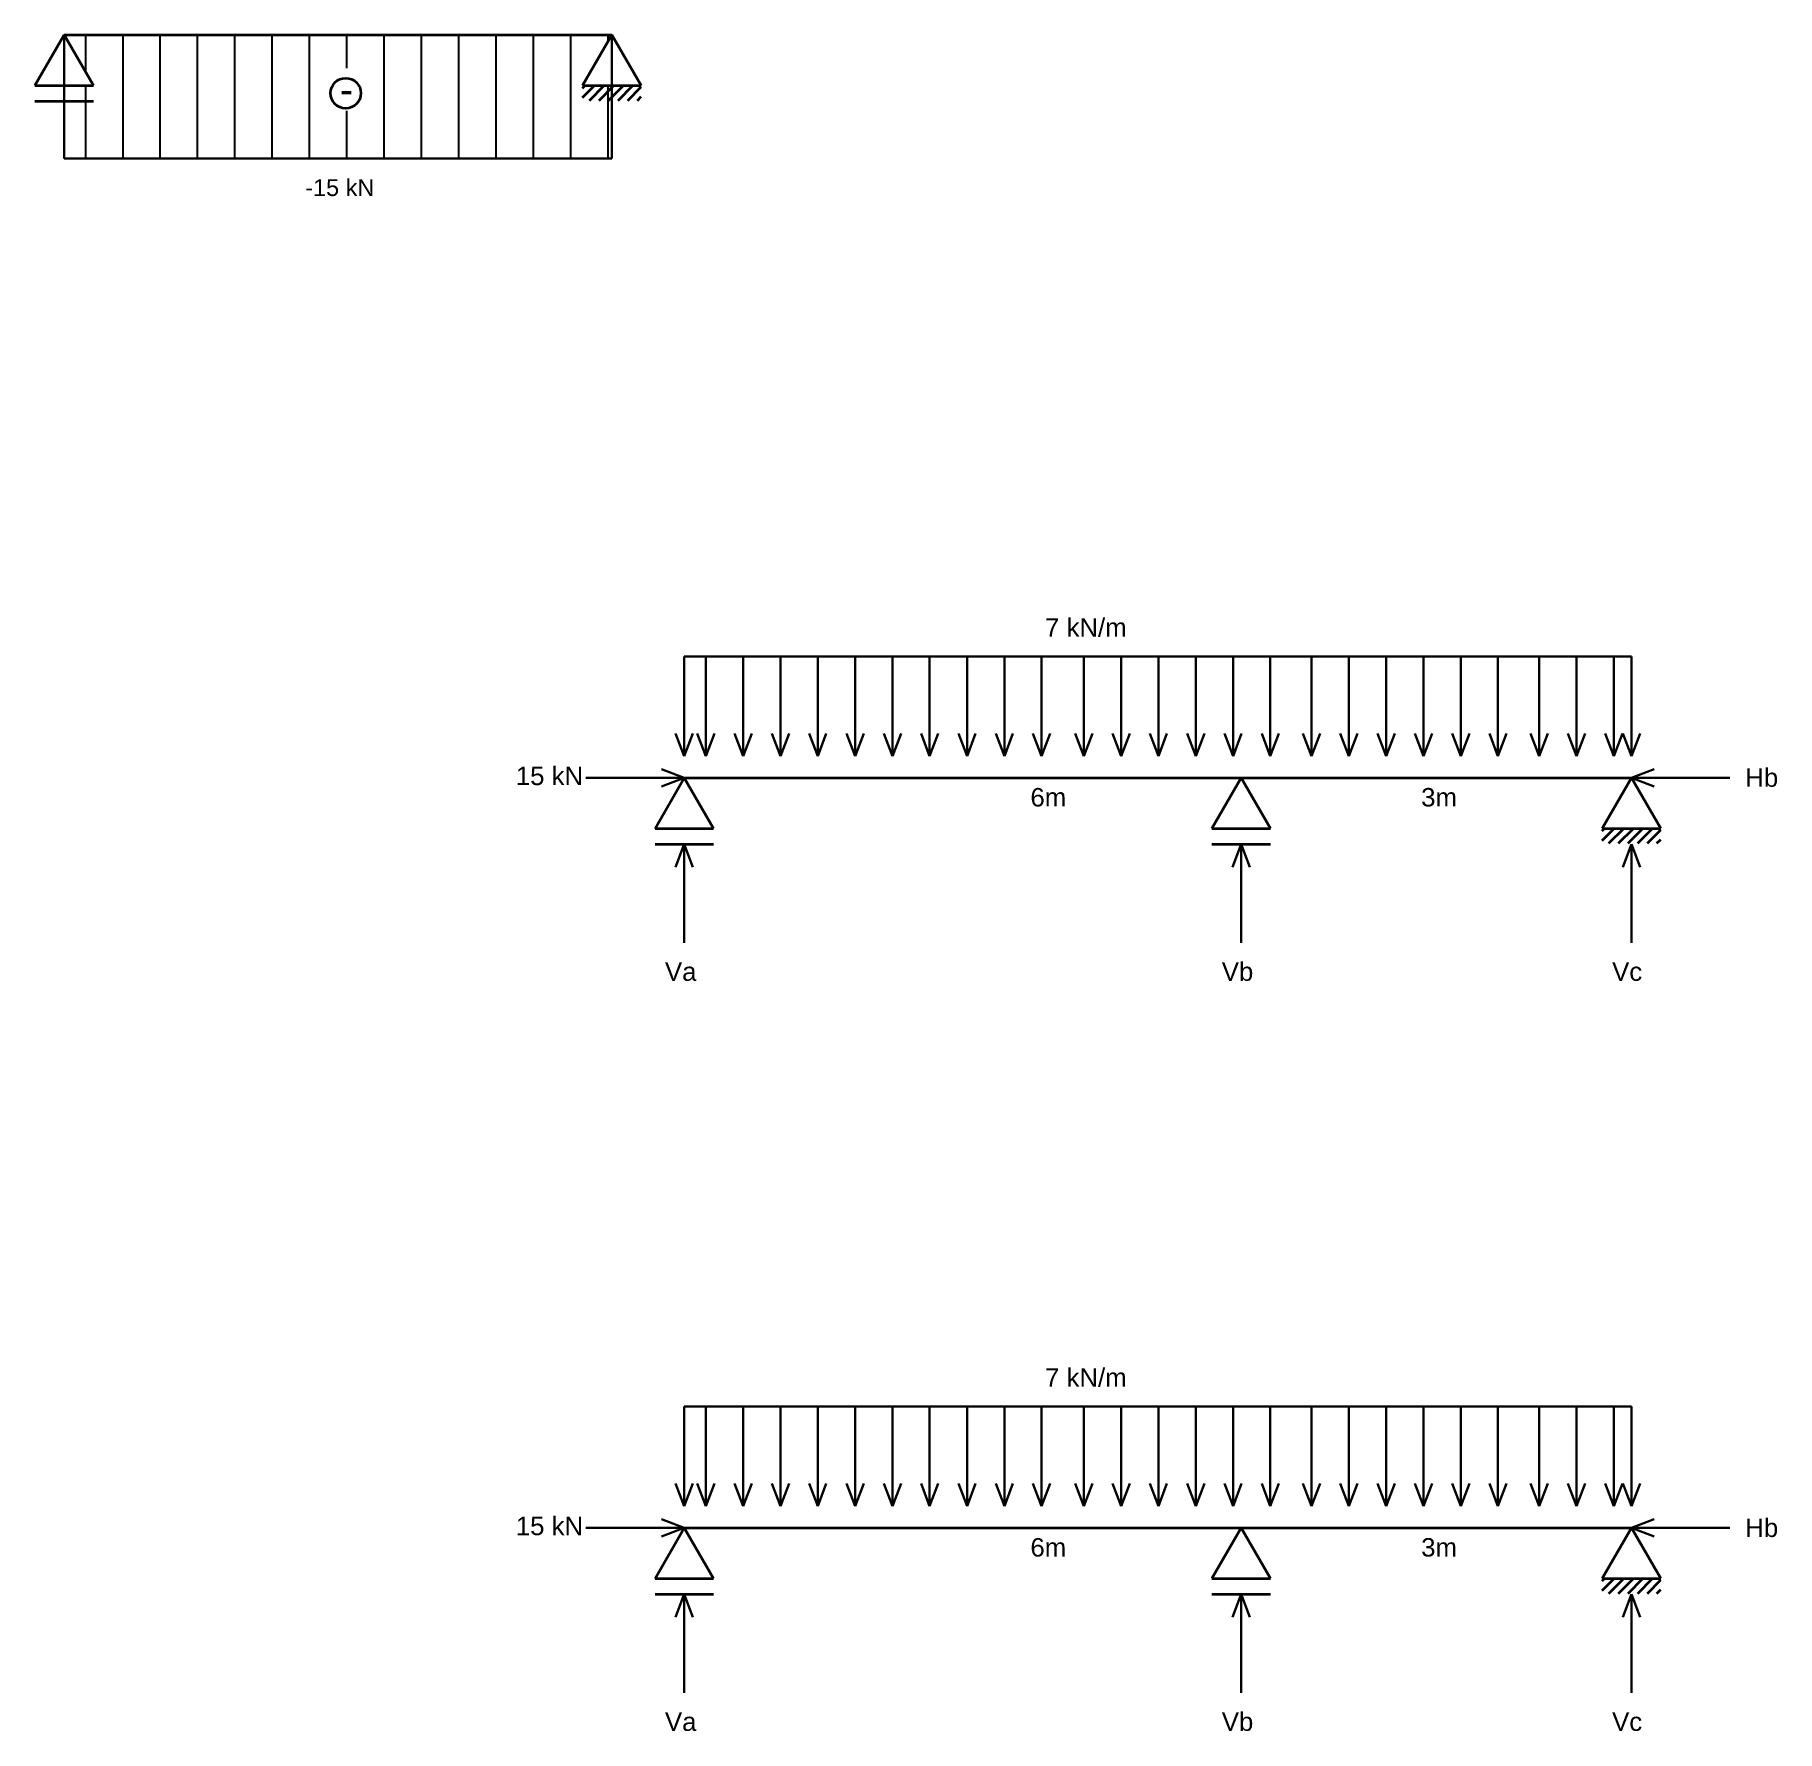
# Model space of a CAD drawing. Header units: millimetres. Extents: x 169 to 2712, y -404 to 335.
# Drawn here: x 994.1 to 1157.2, y 24.3 to 183.1 of the extents above; entities that cross this region are included whole.
import ezdxf

# ---------------------------------------------------------------- set-up
doc = ezdxf.new("R2010")
doc.units = ezdxf.units.MM
doc.layers.add('l1', color=7, linetype='Continuous', lineweight=35)
doc.layers.add('l2', color=1, linetype='Continuous', lineweight=30)
doc.styles.get("Standard").update_dxf_attribs({"font": 'txt.shx'})

msp = doc.modelspace()

# ---------------------------------------------------------------- texts
at = {"attachment_point": 1}
for s, insert, char_height, width in [('{\\fArial|b0|i0|c0|p34;-}', (1022.66, 179.32), 2.6511, 11.3052), ('{\\fArial|b0|i0|c0|p34;-15 kN}', (1019.4, 169.6), 1.5729, 9.8489), ('{\\fArial|b0|i0|c0|p34;7 kN/m}', (1088.64, 128.51), 1.7267, 9.865), ('{\\fArial|b0|i0|c0|p34;15 kN}', (1039.11, 114.61), 1.7267, 7.3635), ('{\\fArial|b0|i0|c0|p34;Hb}', (1154.17, 114.45), 1.7267, 7.3635), ('{\\fArial|b0|i0|c0|p34;6m}', (1087.27, 112.61), 1.7267, 7.3635), ('{\\fArial|b0|i0|c0|p34;3m}', (1123.84, 112.61), 1.7267, 7.3635), ('{\\fArial|b0|i0|c0|p34;Va}', (1053.07, 96.29), 1.7267, 7.3635), ('{\\fArial|b0|i0|c0|p34;Vb}', (1105.18, 96.29), 1.7267, 7.3635), ('{\\fArial|b0|i0|c0|p34;Vc}', (1141.71, 96.29), 1.7267, 7.3635), ('{\\fArial|b0|i0|c0|p34;7 kN/m}', (1088.64, 58.3), 1.7267, 9.865), ('{\\fArial|b0|i0|c0|p34;15 kN}', (1039.11, 44.4), 1.7267, 7.3635), ('{\\fArial|b0|i0|c0|p34;Hb}', (1154.17, 44.23), 1.7267, 7.3635), ('{\\fArial|b0|i0|c0|p34;6m}', (1087.27, 42.4), 1.7267, 7.3635), ('{\\fArial|b0|i0|c0|p34;3m}', (1123.84, 42.4), 1.7267, 7.3635), ('{\\fArial|b0|i0|c0|p34;Vb}', (1105.18, 26.08), 1.7267, 7.3635), ('{\\fArial|b0|i0|c0|p34;Va}', (1053.07, 26.08), 1.7267, 7.3635), ('{\\fArial|b0|i0|c0|p34;Vc}', (1141.71, 26.08), 1.7267, 7.3635)]:
    msp.add_mtext(s, dxfattribs=dict(at, insert=insert, char_height=char_height, width=width))

# ---------------------------------------------------------------- hatches: boundary and pattern name
h = msp.add_hatch()
h.set_pattern_fill('ANSI31', color=1, scale=1.1, angle=45, style=0)
h.paths.add_polyline_path([(996.84, 183.11), (1048.1, 183.11), (1045.36, 178.36), (1048.1, 178.36), (1048.1, 171.53), (996.84, 171.53), (996.84, 176.89), (996.84, 178.36), (999.59, 178.36)])
h.paths.add_polyline_path([(1022, 176), (1024.32, 176), (1024.32, 176.79, 0.336261), (1024.32, 178.51), (1024.32, 179.98), (1022, 179.98), (1022, 178.43, 0.298452), (1022, 176.87)], flags=16)
at = {"layer": 'l1'}
h = msp.add_hatch(dxfattribs=at)
h.set_pattern_fill('ANSI31', color=256, scale=0.2, style=0)
h.set_pattern_definition([(45, (760.65345, -40.11863), (-0.4490128, 0.4490128), [])])
h.paths.add_polyline_path([(1045.36, 178.36), (1050.85, 178.36), (1050.85, 176.98), (1045.36, 176.98)])
h = msp.add_hatch(dxfattribs=at)
h.set_pattern_fill('ANSI31', color=256, scale=0.2, style=0)
h.set_pattern_definition([(45, (856.07235, -109.6555), (-0.4490128, 0.4490128), [])])
h.paths.add_polyline_path([(1140.78, 108.82), (1146.26, 108.82), (1146.26, 107.44), (1140.78, 107.44)])
h = msp.add_hatch(dxfattribs=at)
h.set_pattern_fill('ANSI31', color=256, scale=0.2, style=0)
h.set_pattern_definition([(45, (856.07235, -179.8659), (-0.4490128, 0.4490128), [])])
h.paths.add_polyline_path([(1140.78, 38.61), (1146.26, 38.61), (1146.26, 37.23), (1140.78, 37.23)])

# ---------------------------------------------------------------- linework, layer by layer
for p, q in [((994.1, 178.36), (996.84, 183.11)), ((996.84, 183.11), (1048.1, 183.11)), ((996.84, 183.11), (999.59, 178.36)), ((1045.36, 178.36), (1048.1, 183.11)), ((1048.1, 183.11), (1050.85, 178.36)), ((994.1, 178.36), (999.59, 178.36)), ((1045.36, 178.36), (1050.85, 178.36)), ((994.1, 176.89), (999.59, 176.89)), ((1052.14, 108.82), (1054.88, 113.58)), ((1054.88, 113.58), (1092.26, 113.58)), ((1054.88, 113.58), (1057.62, 108.82)), ((1092.26, 113.58), (1143.52, 113.58)), ((1104.25, 108.82), (1106.99, 113.58)), ((1106.99, 113.58), (1109.74, 108.82)), ((1140.78, 108.82), (1143.52, 113.58)), ((1143.52, 113.58), (1146.26, 108.82)), ((1052.14, 108.82), (1057.62, 108.82)), ((1104.25, 108.82), (1109.74, 108.82)), ((1140.78, 108.82), (1146.26, 108.82)), ((1052.14, 107.35), (1057.62, 107.35)), ((1104.25, 107.35), (1109.74, 107.35)), ((1052.14, 38.61), (1054.88, 43.37)), ((1054.88, 43.37), (1092.26, 43.37)), ((1054.88, 43.37), (1057.62, 38.61)), ((1092.26, 43.37), (1143.52, 43.37)), ((1104.25, 38.61), (1106.99, 43.37)), ((1106.99, 43.37), (1109.74, 38.61)), ((1140.78, 38.61), (1143.52, 43.37)), ((1143.52, 43.37), (1146.26, 38.61)), ((1052.14, 38.61), (1057.62, 38.61)), ((1104.25, 38.61), (1109.74, 38.61)), ((1140.78, 38.61), (1146.26, 38.61)), ((1052.14, 37.14), (1057.62, 37.14)), ((1104.25, 37.14), (1109.74, 37.14))]:
    msp.add_line(p, q, dxfattribs=at)
msp.add_circle((1023.19, 177.65), 1.42, dxfattribs=at)
at = {"layer": 'l2'}
for p, q in [((996.84, 183.11), (996.84, 171.53)), ((1048.1, 171.53), (1048.1, 183.11)), ((996.84, 171.53), (1048.1, 171.53)), ((1143.52, 124.92), (1054.88, 124.92)), ((1054.88, 124.92), (1054.88, 115.59)), ((1056.89, 115.59), (1056.89, 124.92)), ((1060.38, 115.59), (1060.38, 124.92)), ((1063.87, 115.59), (1063.87, 124.92)), ((1067.37, 115.59), (1067.37, 124.92)), ((1070.86, 115.59), (1070.86, 124.92)), ((1074.35, 115.59), (1074.35, 124.92)), ((1077.84, 115.59), (1077.84, 124.92)), ((1081.34, 115.59), (1081.34, 124.92)), ((1084.83, 115.59), (1084.83, 124.92)), ((1088.32, 115.59), (1088.32, 124.92)), ((1092.26, 115.59), (1092.26, 124.92)), ((1095.75, 115.59), (1095.75, 124.92)), ((1099.25, 115.59), (1099.25, 124.92)), ((1102.74, 115.59), (1102.74, 124.92)), ((1106.23, 115.59), (1106.23, 124.92)), ((1109.72, 115.59), (1109.72, 124.92)), ((1113.57, 115.59), (1113.57, 124.92)), ((1117.06, 115.59), (1117.06, 124.92)), ((1120.56, 115.59), (1120.56, 124.92)), ((1124.05, 115.59), (1124.05, 124.92)), ((1127.54, 115.59), (1127.54, 124.92)), ((1131.03, 115.59), (1131.03, 124.92)), ((1134.88, 115.59), (1134.88, 124.92)), ((1138.37, 115.59), (1138.37, 124.92)), ((1141.86, 115.59), (1141.86, 124.92)), ((1143.52, 115.59), (1143.52, 124.92)), ((1054.88, 115.59), (1054.07, 117.72)), ((1054.88, 115.59), (1055.69, 117.72)), ((1056.89, 115.59), (1056.08, 117.72)), ((1056.89, 115.59), (1057.7, 117.72)), ((1060.38, 115.59), (1059.57, 117.72)), ((1060.38, 115.59), (1061.19, 117.72)), ((1063.87, 115.59), (1063.07, 117.72)), ((1063.87, 115.59), (1064.68, 117.72)), ((1067.37, 115.59), (1066.56, 117.72)), ((1067.37, 115.59), (1068.17, 117.72)), ((1070.86, 115.59), (1070.05, 117.72)), ((1070.86, 115.59), (1071.67, 117.72)), ((1074.35, 115.59), (1073.54, 117.72)), ((1074.35, 115.59), (1075.16, 117.72)), ((1077.84, 115.59), (1077.04, 117.72)), ((1077.84, 115.59), (1078.65, 117.72)), ((1081.34, 115.59), (1080.53, 117.72)), ((1081.34, 115.59), (1082.14, 117.72)), ((1084.83, 115.59), (1084.02, 117.72)), ((1084.83, 115.59), (1085.64, 117.72)), ((1088.32, 115.59), (1087.51, 117.72)), ((1088.32, 115.59), (1089.13, 117.72)), ((1092.26, 115.59), (1091.45, 117.72)), ((1092.26, 115.59), (1093.07, 117.72)), ((1095.75, 115.59), (1094.95, 117.72)), ((1095.75, 115.59), (1096.56, 117.72)), ((1099.25, 115.59), (1098.44, 117.72)), ((1099.25, 115.59), (1100.05, 117.72)), ((1102.74, 115.59), (1101.93, 117.72)), ((1102.74, 115.59), (1103.55, 117.72)), ((1106.23, 115.59), (1105.42, 117.72)), ((1106.23, 115.59), (1107.04, 117.72)), ((1109.72, 115.59), (1108.92, 117.72)), ((1109.72, 115.59), (1110.53, 117.72)), ((1113.57, 115.59), (1112.76, 117.72)), ((1113.57, 115.59), (1114.38, 117.72)), ((1117.06, 115.59), (1116.26, 117.72)), ((1117.06, 115.59), (1117.87, 117.72)), ((1120.56, 115.59), (1119.75, 117.72)), ((1120.56, 115.59), (1121.36, 117.72)), ((1124.05, 115.59), (1123.24, 117.72)), ((1124.05, 115.59), (1124.86, 117.72)), ((1127.54, 115.59), (1126.73, 117.72)), ((1127.54, 115.59), (1128.35, 117.72)), ((1131.03, 115.59), (1130.23, 117.72)), ((1131.03, 115.59), (1131.84, 117.72)), ((1134.88, 115.59), (1134.07, 117.72)), ((1134.88, 115.59), (1135.69, 117.72)), ((1138.37, 115.59), (1137.57, 117.72)), ((1138.37, 115.59), (1139.18, 117.72)), ((1141.86, 115.59), (1141.06, 117.72)), ((1141.86, 115.59), (1142.67, 117.72)), ((1143.52, 115.59), (1142.71, 117.72)), ((1143.52, 115.59), (1144.33, 117.72)), ((1054.88, 113.58), (1052.74, 114.38)), ((1143.52, 113.58), (1145.66, 114.38)), ((1054.88, 113.58), (1045.66, 113.58)), ((1054.88, 113.58), (1052.74, 112.77)), ((1143.52, 113.58), (1145.66, 112.77)), ((1143.52, 113.58), (1152.74, 113.58)), ((1054.88, 107.35), (1054.07, 105.21)), ((1054.88, 107.35), (1054.88, 98.13)), ((1054.88, 107.35), (1055.69, 105.21)), ((1106.99, 107.35), (1106.18, 105.21)), ((1106.99, 107.35), (1106.99, 98.13)), ((1106.99, 107.35), (1107.8, 105.21)), ((1143.52, 107.35), (1142.71, 105.21)), ((1143.52, 107.35), (1143.52, 98.13)), ((1143.52, 107.35), (1144.33, 105.21)), ((1143.52, 54.71), (1054.88, 54.71)), ((1054.88, 54.71), (1054.88, 45.38)), ((1056.89, 45.38), (1056.89, 54.71)), ((1060.38, 45.38), (1060.38, 54.71)), ((1063.87, 45.38), (1063.87, 54.71)), ((1067.37, 45.38), (1067.37, 54.71)), ((1070.86, 45.38), (1070.86, 54.71)), ((1074.35, 45.38), (1074.35, 54.71)), ((1077.84, 45.38), (1077.84, 54.71)), ((1081.34, 45.38), (1081.34, 54.71)), ((1084.83, 45.38), (1084.83, 54.71)), ((1088.32, 45.38), (1088.32, 54.71)), ((1092.26, 45.38), (1092.26, 54.71)), ((1095.75, 45.38), (1095.75, 54.71)), ((1099.25, 45.38), (1099.25, 54.71)), ((1102.74, 45.38), (1102.74, 54.71)), ((1106.23, 45.38), (1106.23, 54.71)), ((1109.72, 45.38), (1109.72, 54.71)), ((1113.57, 45.38), (1113.57, 54.71)), ((1117.06, 45.38), (1117.06, 54.71)), ((1120.56, 45.38), (1120.56, 54.71)), ((1124.05, 45.38), (1124.05, 54.71)), ((1127.54, 45.38), (1127.54, 54.71)), ((1131.03, 45.38), (1131.03, 54.71)), ((1134.88, 45.38), (1134.88, 54.71)), ((1138.37, 45.38), (1138.37, 54.71)), ((1141.86, 45.38), (1141.86, 54.71)), ((1143.52, 45.38), (1143.52, 54.71)), ((1054.88, 45.38), (1054.07, 47.51)), ((1054.88, 45.38), (1055.69, 47.51)), ((1056.89, 45.38), (1056.08, 47.51)), ((1056.89, 45.38), (1057.7, 47.51)), ((1060.38, 45.38), (1059.57, 47.51)), ((1060.38, 45.38), (1061.19, 47.51)), ((1063.87, 45.38), (1063.07, 47.51)), ((1063.87, 45.38), (1064.68, 47.51)), ((1067.37, 45.38), (1066.56, 47.51)), ((1067.37, 45.38), (1068.17, 47.51)), ((1070.86, 45.38), (1070.05, 47.51)), ((1070.86, 45.38), (1071.67, 47.51)), ((1074.35, 45.38), (1073.54, 47.51)), ((1074.35, 45.38), (1075.16, 47.51)), ((1077.84, 45.38), (1077.04, 47.51)), ((1077.84, 45.38), (1078.65, 47.51)), ((1081.34, 45.38), (1080.53, 47.51)), ((1081.34, 45.38), (1082.14, 47.51)), ((1084.83, 45.38), (1084.02, 47.51)), ((1084.83, 45.38), (1085.64, 47.51)), ((1088.32, 45.38), (1087.51, 47.51)), ((1088.32, 45.38), (1089.13, 47.51)), ((1092.26, 45.38), (1091.45, 47.51)), ((1092.26, 45.38), (1093.07, 47.51)), ((1095.75, 45.38), (1094.95, 47.51)), ((1095.75, 45.38), (1096.56, 47.51)), ((1099.25, 45.38), (1098.44, 47.51)), ((1099.25, 45.38), (1100.05, 47.51)), ((1102.74, 45.38), (1101.93, 47.51)), ((1102.74, 45.38), (1103.55, 47.51)), ((1106.23, 45.38), (1105.42, 47.51)), ((1106.23, 45.38), (1107.04, 47.51)), ((1109.72, 45.38), (1108.92, 47.51)), ((1109.72, 45.38), (1110.53, 47.51)), ((1113.57, 45.38), (1112.76, 47.51)), ((1113.57, 45.38), (1114.38, 47.51)), ((1117.06, 45.38), (1116.26, 47.51)), ((1117.06, 45.38), (1117.87, 47.51)), ((1120.56, 45.38), (1119.75, 47.51)), ((1120.56, 45.38), (1121.36, 47.51)), ((1124.05, 45.38), (1123.24, 47.51)), ((1124.05, 45.38), (1124.86, 47.51)), ((1127.54, 45.38), (1126.73, 47.51)), ((1127.54, 45.38), (1128.35, 47.51)), ((1131.03, 45.38), (1130.23, 47.51)), ((1131.03, 45.38), (1131.84, 47.51)), ((1134.88, 45.38), (1134.07, 47.51)), ((1134.88, 45.38), (1135.69, 47.51)), ((1138.37, 45.38), (1137.57, 47.51)), ((1138.37, 45.38), (1139.18, 47.51)), ((1141.86, 45.38), (1141.06, 47.51)), ((1141.86, 45.38), (1142.67, 47.51)), ((1143.52, 45.38), (1142.71, 47.51)), ((1143.52, 45.38), (1144.33, 47.51)), ((1054.88, 43.37), (1052.74, 44.17)), ((1143.52, 43.37), (1145.66, 44.17)), ((1054.88, 43.37), (1045.66, 43.37)), ((1054.88, 43.37), (1052.74, 42.56)), ((1143.52, 43.37), (1145.66, 42.56)), ((1143.52, 43.37), (1152.74, 43.37)), ((1054.88, 37.14), (1054.07, 35)), ((1054.88, 37.14), (1054.88, 27.92)), ((1054.88, 37.14), (1055.69, 35)), ((1106.99, 37.14), (1106.18, 35)), ((1106.99, 37.14), (1106.99, 27.92)), ((1106.99, 37.14), (1107.8, 35)), ((1143.52, 37.14), (1142.71, 35)), ((1143.52, 37.14), (1143.52, 27.92)), ((1143.52, 37.14), (1144.33, 35))]:
    msp.add_line(p, q, dxfattribs=at)

msp.set_redraw_order([(e.dxf.handle, doc.entitydb.next_handle()) for e in msp.query("TEXT MTEXT ATTDEF DIMENSION ARC_DIMENSION")])  # texts and dimensions are drawn at this point

doc.saveas('drawing.dxf')
